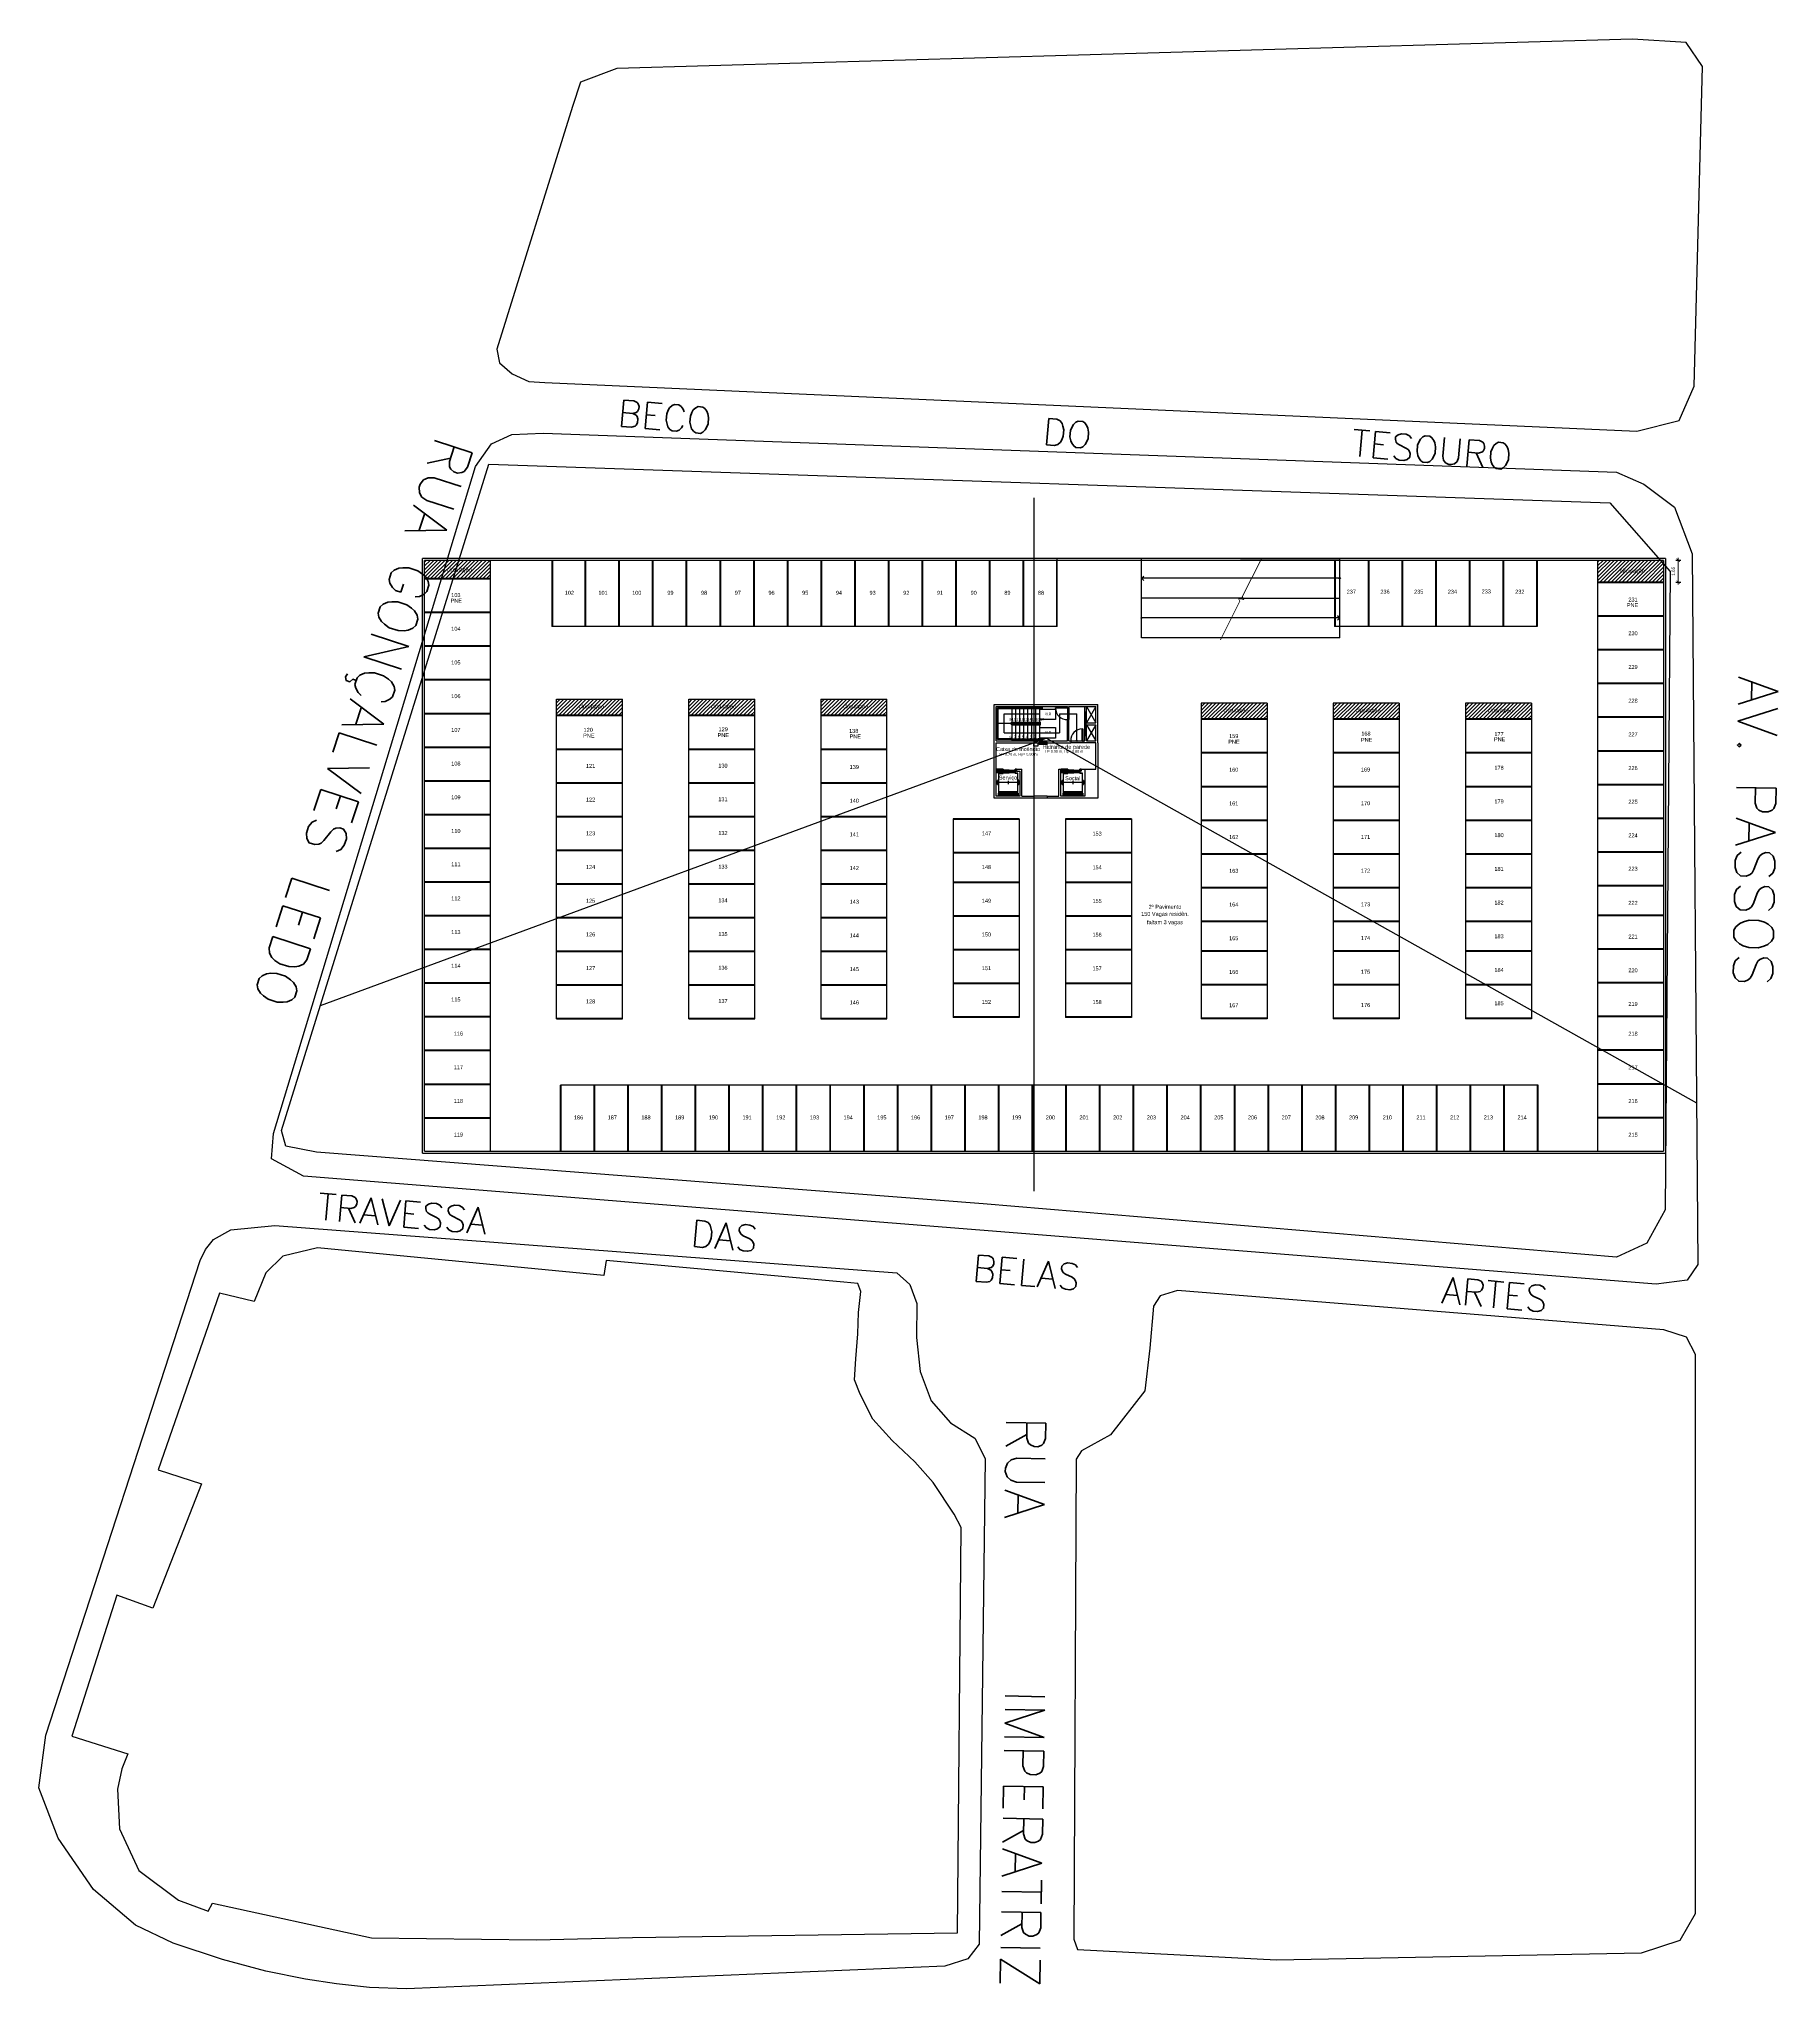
# Model space of a CAD drawing. Header units: millimetres. Extents: x -210 to 1173, y -437 to 320.
# Drawn here: x 165.3 to 296.9, y -342.1 to -194.6 of the extents above; entities that cross this region are included whole.
import ezdxf
from ezdxf.enums import TextEntityAlignment as Align

# ---------------------------------------------------------------- set-up
doc = ezdxf.new("R2010")
doc.units = ezdxf.units.MM
doc.header["$LTSCALE"] = 0.3
for name, pattern in [('DASHDOTX2', [50.8, 25.4, -12.7, 0, -12.7]), ('DASHED2', [9.525, 6.35, -3.175]), ('LTYPE_4', [112.5, 56.25, -56.25]), ('LTYPE_6', [168.75, 112.5, -28.125, 0, -28.125])]:
    doc.linetypes.add(name, pattern=pattern)
for name, color, linetype in [('330', 254, 'Continuous'), ('500', 254, 'Continuous'), ('551', 255, 'Continuous'), ('CORTE', 6, 'Continuous'), ('COTAS', 1, 'Continuous'), ('ESQUADRIAS', 3, 'Continuous'), ('LAYER_0', 6, 'Continuous'), ('LINHA DE CORTE', 6, 'DASHDOTX2'), ('PISO', 1, 'Continuous'), ('PROJEÇÃO', 1, 'DASHED2'), ('TEXTOS', 2, 'Continuous'), ('VISTA', 2, 'Continuous')]:
    doc.layers.add(name, color=color, linetype=linetype)
doc.styles.add('2MM 1_100', font='ARIAL.TTF', dxfattribs={"height": 0.2})
doc.styles.add('3MM 1_100', font='ARIAL.TTF', dxfattribs={"height": 0.3})
doc.styles.add('COTAS', font='ARIAL.TTF')
doc.styles.add('ROMANS', font='romans.shx')
doc.dimstyles.new('1_125', dxfattribs={"dimscale": 0.125, "dimtxt": 2, "dimasz": 2, "dimexe": 1.5, "dimexo": 6, "dimgap": 2, "dimtad": 1, "dimzin": 4, "dimdsep": 46, "dimtxsty": 'COTAS', "dimblk": 'ARCHTICK', "dimcen": 2.5, "dimdle": 1.5, "dimclrt": 2, "dimadec": 0, "dimazin": 0, "dimtfac": 1, "dimtix": 1, "dimtmove": 2, "dimatfit": 3, "dimldrblk": 'DOT', "dimfxl": 1.5, "dimfxlon": 1, "dimlwd": 5, "dimarcsym": 0})

# ---------------------------------------------------------------- blocks, each defined once
blk = doc.blocks.new('_ArchTick')
at = {"color": 0, "linetype": 'ByBlock', "const_width": 0.15}
blk.add_lwpolyline([(-0.5, -0.5), (0.5, 0.5)], dxfattribs=at)
blk = doc.blocks.new('*D15')
at = {"layer": 'COTAS', "color": 0, "lineweight": -2}
for p, q in [((289.13, -234.01), (289.51, -234.01)), ((289.13, -235.66), (289.51, -235.66))]:
    blk.add_line(p, q, dxfattribs=at)
at = {"layer": 'COTAS', "color": 0, "lineweight": 5}
blk.add_line((289.32, -235.85), (289.32, -233.83), dxfattribs=at)
at = {"layer": 'Defpoints', "color": 0}
for p in [(283.21, -234.01), (289.32, -234.01), (283.21, -235.66)]:
    blk.add_point(p, dxfattribs=at)
at = {"layer": 'COTAS', "color": 0, "lineweight": 5, "xscale": 0.25, "yscale": 0.25, "zscale": 0.25}
for p, rotation in [((289.32, -234.01), 90), ((289.32, -235.66), 270)]:
    blk.add_blockref('_ArchTick', p, dxfattribs=dict(at, rotation=rotation))
at = {"layer": 'COTAS', "color": 2, "insert": (288.94, -234.84), "char_height": 0.25, "attachment_point": 5, "rotation": 90, "style": 'COTAS'}
blk.add_mtext('1.65', dxfattribs=at)
blk = doc.blocks.new('_Dot')
at = {"color": 0, "linetype": 'ByBlock', "lineweight": -2}
blk.add_line((-0.5, 0), (-1, 0), dxfattribs=at)
at = {"color": 0, "linetype": 'ByBlock', "const_width": 0.5}
blk.add_lwpolyline([(-0.25, 0, 1), (0.25, 0, 1)], format="xyb", close=True, dxfattribs=at)

msp = doc.modelspace()

# ---------------------------------------------------------------- hatches: boundary and pattern name
at = {"layer": 'PISO'}
h = msp.add_hatch(dxfattribs=at)
h.set_pattern_fill('_USER', color=256, scale=0.2, angle=45, style=0, pattern_type=0)
h.set_pattern_definition([(45, (-969.46374, -332.86508), (-0.141421356, 0.141421356), [])])
h.paths.add_polyline_path([(199.434, -234.015), (196.934, -234.015), (194.434, -234.015), (194.434, -235.366), (199.434, -235.366)])
h = msp.add_hatch(dxfattribs=at)
h.set_pattern_fill('_USER', color=256, scale=0.2, angle=45, style=0, pattern_type=0)
h.set_pattern_definition([(45, (-880.68945, -333.1413), (-0.141421356, 0.141421356), [])])
h.paths.add_polyline_path([(288.208, -234.015), (285.708, -234.015), (283.208, -234.015), (283.208, -235.642), (288.208, -235.642)])
h = msp.add_hatch(dxfattribs=at)
h.set_pattern_fill('_USER', color=256, scale=0.2, angle=45, style=0, pattern_type=0)
h.set_pattern_definition([(45, (-959.46396, -343.21423), (-0.141421356, 0.141421356), [])])
h.paths.add_polyline_path([(209.433, -244.515), (204.433, -244.515), (204.433, -245.715), (209.433, -245.715)])
h = msp.add_hatch(dxfattribs=at)
h.set_pattern_fill('_USER', color=256, scale=0.2, angle=45, style=0, pattern_type=0)
h.set_pattern_definition([(45, (-949.46397, -343.21423), (-0.141421356, 0.141421356), [])])
h.paths.add_polyline_path([(219.433, -244.515), (214.433, -244.515), (214.433, -245.715), (219.433, -245.715)])
h = msp.add_hatch(dxfattribs=at)
h.set_pattern_fill('_USER', color=256, scale=0.2, angle=45, style=0, pattern_type=0)
h.set_pattern_definition([(45, (-939.46365, -343.21423), (-0.141421356, 0.141421356), [])])
h.paths.add_polyline_path([(229.434, -244.515), (224.434, -244.515), (224.434, -245.715), (229.434, -245.715)])
h = msp.add_hatch(dxfattribs=at)
h.set_pattern_fill('_USER', color=256, scale=0.2, angle=45, style=0, pattern_type=0)
h.set_pattern_definition([(45, (-910.68945, -343.51423), (-0.141421356, 0.141421356), [])])
h.paths.add_polyline_path([(258.208, -244.815), (253.208, -244.815), (253.208, -246.015), (258.208, -246.015)])
h = msp.add_hatch(dxfattribs=at)
h.set_pattern_fill('_USER', color=256, scale=0.2, angle=45, style=0, pattern_type=0)
h.set_pattern_definition([(45, (-900.68945, -343.51423), (-0.141421356, 0.141421356), [])])
h.paths.add_polyline_path([(268.208, -244.815), (263.208, -244.815), (263.208, -246.015), (268.208, -246.015)])
h = msp.add_hatch(dxfattribs=at)
h.set_pattern_fill('_USER', color=256, scale=0.2, angle=45, style=0, pattern_type=0)
h.set_pattern_definition([(45, (-890.68945, -343.51423), (-0.141421356, 0.141421356), [])])
h.paths.add_polyline_path([(278.208, -246.015), (278.208, -244.815), (273.208, -244.815), (273.208, -246.015)])

# ---------------------------------------------------------------- linework, layer by layer
for p, q in [((240.587, -281.744), (240.587, -229.288)), ((186.568, -267.701), (241.479, -247.468)), ((290.711, -275.08), (241.487, -247.468))]:
    msp.add_line(p, q)
at = {"layer": '330'}
for points in [[(199.31, -226.74, 0), (284.131, -229.657, 0), (288.699, -234.854, 0), (288.325, -283.163, 0), (286.937, -285.682, 0), (284.645, -286.74, 0), (236.728, -282.702, 0), (186.267, -278.789, 0), (183.938, -278.353, 0), (183.625, -277.161, 0)], [(234.784, -337.874, 0), (235.047, -307.203, 0), (234.523, -306.197, 0), (232.924, -303.782, 0), (231.538, -302.231, 0), (229.842, -300.624, 0), (228.365, -299.006, 0), (227.419, -297.12, 0), (226.968, -296.036, 0), (227.092, -294.434, 0), (227.229, -292.547, 0), (227.293, -290.932, 0), (227.463, -289.348, 0), (227.238, -288.736, 0), (226.182, -288.64, 0), (208.178, -287.006, 0), (208.016, -288.122, 0), (186.329, -286.034, 0), (183.714, -286.678, 0), (182.425, -287.939, 0), (181.541, -290.096, 0), (178.924, -289.463, 0), (174.275, -302.825, 0), (177.563, -303.887, 0), (173.88, -313.292, 0), (171.161, -312.31, 0), (167.752, -322.977, 0), (171.99, -324.329, 0), (171.542, -325.464, 0), (171.209, -326.997, 0), (171.36, -330.002, 0), (172.819, -333.145, 0), (175.822, -335.393, 0), (178.078, -336.24, 0), (178.397, -335.634, 0), (190.43, -338.25, 0), (202.908, -338.402, 0), (210.169, -338.217, 0)]]:
    msp.add_polyline3d(points, close=True, dxfattribs=at)
at = {"layer": '500'}
for points in [[(203.431, -224.383, 0), (284.645, -227.347, 0), (286.712, -228.239, 0), (289.032, -229.978, 0), (290.381, -233.519, 0), (290.808, -287.29, 0), (289.981, -288.493, 0), (287.647, -288.795, 0), (185.279, -280.605, 0), (182.87, -279.292, 0), (183.014, -277.387, 0), (198.292, -226.906, 0), (199.501, -225.185, 0), (201.055, -224.487, 0)], [(177.463, -286.994, 0), (177.868, -286.164, 0), (178.463, -285.397, 0), (179.791, -284.675, 0), (183.107, -284.355, 0), (230.184, -287.93, 0), (231.154, -288.807, 0), (231.689, -290.256, 0), (231.676, -292.823, 0), (231.948, -295.402, 0), (232.787, -297.622, 0), (234.237, -299.283, 0), (236.093, -300.447, 0), (236.865, -301.977, 0), (236.411, -338.715, 0), (235.562, -339.835, 0), (233.809, -340.381, 0), (193.077, -342.119, 0), (190.275, -341.995, 0), (187.777, -341.719, 0), (185.425, -341.371, 0), (182.42, -340.772, 0), (179.159, -339.892, 0), (175.408, -338.641, 0), (172.573, -337.293, 0), (169.395, -334.581, 0), (166.719, -330.702, 0), (165.265, -326.906, 0), (165.787, -322.907, 0)], [(251.421, -289.266, 0), (250.108, -289.672, 0), (249.616, -290.447, 0), (249.317, -293.621, 0), (248.938, -296.861, 0), (246.348, -300.194, 0), (244.15, -301.394, 0), (243.761, -302.016, 0), (243.588, -338.358, 0), (243.863, -339.118, 0), (258.924, -339.909, 0), (286.536, -339.381, 0), (289.45, -338.434, 0), (290.61, -336.395, 0), (290.623, -294.119, 0), (289.93, -292.802, 0), (288.214, -292.249, 0)]]:
    msp.add_polyline3d(points, close=True, dxfattribs=at)
at = {"layer": '551', "color": 250}
msp.add_polyline3d([(203.542, -220.558, 0), (286.186, -224.233, 0), (289.388, -223.429, 0), (290.52, -220.822, 0), (291.158, -196.638, 0), (289.923, -194.834, 0), (285.849, -194.563, 0), (208.988, -196.799, 0), (206.24, -197.841, 0), (205.635, -199.666, 0), (199.919, -218.028, 0), (200.109, -219.065, 0), (201.075, -219.898, 0), (202.334, -220.468, 0)], close=True, dxfattribs=at)
at = {"layer": 'CORTE'}
for p, q in [((288.358, -233.865), (194.284, -233.865)), ((194.284, -278.865), (194.284, -233.865)), ((288.208, -234.015), (194.434, -234.015)), ((194.434, -278.715), (194.434, -234.015)), ((256.199, -233.865), (263.699, -233.865)), ((263.699, -239.865), (263.699, -233.865)), ((288.208, -234.015), (288.208, -278.715)), ((288.358, -233.865), (288.358, -278.865)), ((256.377, -236.865), (263.699, -236.865)), ((263.699, -239.865), (254.763, -239.865)), ((237.548, -244.918), (245.398, -244.919)), ((237.548, -247.818), (237.548, -244.918)), ((237.848, -244.918), (237.848, -244.918)), ((245.398, -247.818), (245.398, -244.919)), ((237.698, -245.068), (243.098, -245.068)), ((237.698, -247.668), (237.698, -245.068)), ((243.098, -245.168), (243.098, -245.068)), ((243.098, -247.668), (243.098, -246.068)), ((243.198, -245.068), (244.398, -245.068)), ((243.198, -245.168), (243.198, -245.068)), ((243.198, -247.668), (243.198, -246.068)), ((244.398, -245.068), (245.248, -245.069)), ((244.398, -247.668), (244.398, -245.068)), ((244.548, -246.318), (244.548, -245.068)), ((244.548, -245.068), (245.248, -246.319)), ((245.248, -245.069), (244.548, -246.318)), ((244.548, -246.318), (245.248, -246.319)), ((245.248, -246.319), (245.248, -245.069)), ((237.553, -247.818), (237.548, -247.818)), ((237.553, -252.018), (237.553, -247.818)), ((237.698, -247.668), (243.098, -247.668)), ((237.703, -247.818), (243.348, -247.818)), ((237.703, -249.818), (237.703, -247.818)), ((240.947, -247.938), (240.947, -247.768)), ((241.547, -247.768), (240.947, -247.768)), ((241.547, -247.938), (241.547, -247.768)), ((243.198, -247.668), (243.348, -247.668)), ((244.248, -247.668), (244.398, -247.668)), ((245.248, -247.819), (244.248, -247.818)), ((244.548, -246.468), (245.248, -246.469)), ((244.548, -247.668), (244.548, -246.468)), ((244.548, -246.468), (245.248, -247.669)), ((245.248, -246.469), (244.548, -247.668)), ((244.548, -247.668), (245.248, -247.669)), ((245.248, -247.669), (245.248, -246.469)), ((245.248, -249.819), (245.248, -247.819)), ((245.398, -247.819), (245.397, -252.019)), ((245.398, -247.819), (245.398, -247.818)), ((241.547, -247.938), (240.947, -247.938)), ((237.703, -251.868), (237.703, -249.818)), ((237.728, -249.818), (237.703, -249.818)), ((237.703, -249.968), (237.728, -249.968)), ((237.703, -251.868), (237.703, -249.968)), ((239.248, -249.818), (239.653, -249.818)), ((239.248, -249.968), (239.503, -249.968)), ((239.503, -249.968), (239.503, -251.868)), ((239.653, -251.868), (239.653, -249.818)), ((242.448, -249.819), (242.623, -249.819)), ((242.448, -251.869), (242.448, -249.819)), ((242.598, -251.869), (242.598, -249.819)), ((242.598, -251.869), (242.598, -249.969)), ((244.143, -249.819), (245.248, -249.819)), ((244.198, -250.139), (244.197, -250.139)), ((244.398, -249.819), (244.398, -251.869)), ((244.548, -249.819), (244.548, -249.819)), ((240.55, -252.018), (237.553, -252.018)), ((239.503, -251.868), (237.703, -251.868)), ((239.653, -251.868), (240.55, -251.868)), ((240.55, -251.868), (240.55, -252.018)), ((241.55, -251.868), (242.448, -251.869)), ((241.55, -251.868), (241.55, -252.018)), ((242.448, -252.019), (241.55, -252.018)), ((245.397, -252.019), (242.448, -252.019)), ((244.398, -251.869), (242.598, -251.869)), ((194.284, -278.865), (288.358, -278.865)), ((194.434, -278.715), (288.208, -278.715))]:
    msp.add_line(p, q, dxfattribs=at)
msp.add_lwpolyline([(240.847, -247.818), (240.847, -248.068), (240.547, -248.068), (240.547, -247.818)], close=True, dxfattribs=at)
at = {"layer": 'COTAS', "lineweight": 5}
for p, q in [((256.323, -236.769), (257.795, -233.847)), ((254.679, -240.032), (256.151, -237.111)), ((256.151, -237.111), (256.037, -236.911)), ((256.037, -236.911), (256.437, -236.969)), ((256.437, -236.969), (256.323, -236.769))]:
    msp.add_line(p, q, dxfattribs=at)
at = {"layer": 'COTAS'}
for p, q in [((248.699, -235.365), (248.863, -235.202)), ((263.699, -235.365), (248.699, -235.365)), ((248.699, -235.365), (248.863, -235.528)), ((263.699, -238.365), (248.699, -238.365)), ((263.699, -238.365), (263.535, -238.202)), ((263.699, -238.365), (263.535, -238.528)), ((238.298, -247.068), (238.298, -245.618)), ((238.298, -245.618), (240.998, -245.618)), ((240.998, -245.618), (240.948, -245.568)), ((240.998, -245.618), (240.948, -245.668)), ((242.498, -245.618), (243.798, -245.618)), ((242.498, -245.618), (242.498, -247.068)), ((243.798, -247.668), (243.798, -245.618)), ((238.298, -247.068), (242.498, -247.068))]:
    msp.add_line(p, q, dxfattribs=at)
for centre in [(263.699, -235.365), (248.699, -238.365), (243.798, -247.668)]:
    msp.add_circle(centre, 0.05, dxfattribs=at)
at = {"layer": 'ESQUADRIAS'}
for points in [[(243.098, -245.168), (243.098, -245.208), (242.198, -245.208), (242.198, -245.168)], [(244.248, -247.668), (244.208, -247.668), (244.208, -246.768), (244.248, -246.768)]]:
    msp.add_lwpolyline(points, close=True, dxfattribs=at)
at = {"layer": 'LAYER_0', "color": 15, "linetype": 'LTYPE_6'}
for p, q in [((239.538, -250.818), (237.663, -250.818)), ((238.603, -250.69), (238.603, -250.943)), ((244.432, -250.819), (242.557, -250.819)), ((243.498, -250.691), (243.498, -250.943)), ((239.396, -251.708), (237.814, -251.708)), ((238.603, -251.819), (238.603, -251.589)), ((244.29, -251.709), (242.709, -251.709)), ((243.498, -251.819), (243.498, -251.59))]:
    msp.add_line(p, q, dxfattribs=at)
at = {"layer": 'LAYER_0', "color": 11}
for p, q in [((237.753, -250.733), (237.703, -250.733)), ((238.228, -249.818), (237.728, -249.818)), ((237.728, -249.818), (237.728, -249.878)), ((237.728, -249.968), (237.728, -249.878)), ((237.728, -249.878), (239.128, -249.878)), ((239.158, -249.968), (237.728, -249.968)), ((237.73, -249.876), (237.73, -249.82)), ((237.73, -249.82), (238.226, -249.82)), ((237.743, -249.876), (237.73, -249.876)), ((237.743, -249.878), (237.743, -249.876)), ((237.753, -250.088), (237.753, -249.998)), ((239.158, -249.998), (237.753, -249.998)), ((239.128, -250.088), (237.753, -250.088)), ((237.753, -250.773), (237.753, -250.733)), ((237.753, -250.773), (237.753, -250.818)), ((237.753, -250.773), (237.757, -250.773)), ((237.753, -250.818), (237.753, -250.863)), ((237.761, -250.777), (237.757, -250.773)), ((237.763, -250.81), (237.761, -250.777)), ((237.763, -250.826), (237.761, -250.86)), ((237.766, -250.814), (237.763, -250.81)), ((237.763, -250.826), (237.766, -250.823)), ((237.782, -250.814), (237.766, -250.814)), ((237.782, -250.823), (237.766, -250.823)), ((237.782, -250.814), (237.786, -250.81)), ((237.782, -250.823), (237.786, -250.826)), ((237.828, -250.81), (237.786, -250.81)), ((237.828, -250.826), (237.786, -250.826)), ((237.842, -250.662), (237.788, -250.662)), ((237.788, -250.662), (237.788, -250.743)), ((237.848, -250.668), (237.788, -250.668)), ((237.788, -250.743), (237.848, -250.743)), ((237.828, -250.818), (237.828, -250.81)), ((237.828, -250.818), (237.828, -250.826)), ((237.848, -250.608), (237.842, -250.608)), ((237.842, -250.608), (237.842, -250.662)), ((237.848, -250.608), (237.848, -250.668)), ((237.848, -250.668), (237.873, -250.668)), ((237.848, -250.743), (237.873, -250.743)), ((238.226, -250.118), (237.873, -250.118)), ((237.873, -250.118), (237.873, -251.568)), ((237.903, -251.538), (237.903, -250.138)), ((237.903, -250.138), (238.228, -250.138)), ((238.678, -249.883), (238.208, -249.883)), ((238.208, -249.883), (238.208, -249.923)), ((238.208, -249.923), (238.223, -249.923)), ((238.208, -250.083), (238.208, -250.043)), ((238.208, -250.043), (238.223, -250.043)), ((238.678, -250.083), (238.208, -250.083)), ((238.21, -249.921), (238.21, -249.885)), ((238.21, -249.885), (238.676, -249.885)), ((238.223, -249.921), (238.21, -249.921)), ((238.223, -250.045), (238.21, -250.045)), ((238.21, -250.045), (238.21, -250.081)), ((238.21, -250.081), (238.676, -250.081)), ((238.226, -249.876), (238.213, -249.876)), ((238.213, -249.876), (238.213, -249.878)), ((238.213, -250.088), (238.213, -250.09)), ((238.213, -250.09), (238.226, -250.09)), ((238.223, -249.923), (238.223, -249.921)), ((238.223, -250.043), (238.223, -250.045)), ((238.226, -249.82), (238.226, -249.876)), ((238.226, -250.09), (238.226, -250.118)), ((238.228, -249.878), (238.228, -249.818)), ((238.228, -250.088), (238.228, -250.138)), ((239.14, -249.928), (238.658, -249.928)), ((238.658, -249.928), (238.658, -249.968)), ((238.658, -250.038), (238.658, -249.998)), ((239.14, -250.038), (238.658, -250.038)), ((238.66, -249.966), (238.66, -249.93)), ((238.66, -249.93), (239.138, -249.93)), ((238.673, -249.966), (238.66, -249.966)), ((238.673, -250), (238.66, -250)), ((238.66, -250), (238.66, -250.036)), ((238.66, -250.036), (239.138, -250.036)), ((238.663, -249.923), (238.663, -249.921)), ((238.663, -249.921), (238.676, -249.921)), ((238.678, -249.923), (238.663, -249.923)), ((238.678, -250.043), (238.663, -250.043)), ((238.663, -250.043), (238.663, -250.045)), ((238.663, -250.045), (238.676, -250.045)), ((238.673, -249.968), (238.673, -249.966)), ((238.673, -249.998), (238.673, -250)), ((238.676, -249.921), (238.676, -249.885)), ((238.676, -250.045), (238.676, -250.081)), ((238.678, -249.883), (238.678, -249.923)), ((238.678, -250.083), (238.678, -250.043)), ((239.138, -249.966), (239.125, -249.966)), ((239.125, -249.966), (239.125, -249.968)), ((239.125, -250), (239.125, -249.998)), ((239.138, -250), (239.125, -250)), ((239.128, -249.818), (239.128, -249.923)), ((239.128, -249.818), (239.248, -249.818)), ((239.128, -249.923), (239.143, -249.923)), ((239.128, -250.043), (239.143, -250.043)), ((239.128, -250.043), (239.128, -250.088)), ((239.128, -250.088), (239.128, -250.138)), ((239.303, -250.138), (239.128, -250.138)), ((239.13, -249.921), (239.13, -249.82)), ((239.246, -249.82), (239.13, -249.82)), ((239.145, -249.921), (239.13, -249.921)), ((239.145, -250.045), (239.13, -250.045)), ((239.13, -250.045), (239.13, -250.088)), ((239.13, -250.118), (239.13, -250.088)), ((239.333, -250.118), (239.13, -250.118)), ((239.138, -249.93), (239.138, -249.966)), ((239.138, -250.036), (239.138, -250)), ((239.14, -249.968), (239.14, -249.928)), ((239.14, -249.998), (239.14, -250.038)), ((239.143, -249.923), (239.143, -249.968)), ((239.143, -250.043), (239.143, -249.998)), ((239.145, -249.966), (239.145, -249.921)), ((239.158, -249.966), (239.145, -249.966)), ((239.158, -250), (239.145, -250)), ((239.145, -250), (239.145, -250.045)), ((239.158, -249.968), (239.158, -249.966)), ((239.248, -249.968), (239.158, -249.968)), ((239.158, -249.998), (239.158, -250)), ((239.233, -249.878), (239.233, -249.876)), ((239.233, -249.876), (239.246, -249.876)), ((239.248, -249.878), (239.233, -249.878)), ((239.246, -249.876), (239.246, -249.82)), ((239.248, -249.818), (239.248, -249.878)), ((239.248, -249.878), (239.248, -249.968)), ((239.303, -250.138), (239.303, -251.538)), ((239.333, -251.568), (239.333, -250.118)), ((239.358, -250.668), (239.333, -250.668)), ((239.358, -250.743), (239.333, -250.743)), ((239.358, -250.608), (239.358, -250.668)), ((239.358, -250.608), (239.364, -250.608)), ((239.358, -250.668), (239.418, -250.668)), ((239.418, -250.743), (239.358, -250.743)), ((239.364, -250.608), (239.364, -250.662)), ((239.364, -250.662), (239.418, -250.662)), ((239.378, -250.818), (239.378, -250.81)), ((239.378, -250.81), (239.42, -250.81)), ((239.378, -250.818), (239.378, -250.826)), ((239.378, -250.826), (239.42, -250.826)), ((239.418, -250.662), (239.418, -250.743)), ((239.423, -250.814), (239.42, -250.81)), ((239.423, -250.823), (239.42, -250.826)), ((239.423, -250.814), (239.439, -250.814)), ((239.423, -250.823), (239.439, -250.823)), ((239.443, -250.81), (239.439, -250.814)), ((239.439, -250.823), (239.443, -250.826)), ((239.443, -250.81), (239.445, -250.777)), ((239.443, -250.826), (239.445, -250.86)), ((239.445, -250.777), (239.448, -250.773)), ((239.453, -250.773), (239.448, -250.773)), ((239.453, -250.773), (239.453, -250.733)), ((239.453, -250.733), (239.503, -250.733)), ((239.453, -250.818), (239.453, -250.773)), ((239.453, -250.863), (239.453, -250.818)), ((242.648, -250.734), (242.598, -250.734)), ((243.123, -249.819), (242.623, -249.819)), ((242.623, -249.819), (242.623, -249.879)), ((242.623, -249.969), (242.623, -249.879)), ((242.623, -249.879), (244.023, -249.879)), ((244.053, -249.969), (242.623, -249.969)), ((242.625, -249.877), (242.625, -249.821)), ((242.625, -249.821), (243.121, -249.821)), ((242.638, -249.877), (242.625, -249.877)), ((242.638, -249.879), (242.638, -249.877)), ((242.648, -250.089), (242.648, -249.999)), ((244.053, -249.999), (242.648, -249.999)), ((244.023, -250.089), (242.648, -250.089)), ((242.648, -250.774), (242.648, -250.734)), ((242.648, -250.774), (242.648, -250.819)), ((242.648, -250.774), (242.652, -250.774)), ((242.648, -250.819), (242.648, -250.864)), ((242.656, -250.777), (242.652, -250.774)), ((242.657, -250.811), (242.656, -250.777)), ((242.657, -250.827), (242.656, -250.86)), ((242.661, -250.814), (242.657, -250.811)), ((242.657, -250.827), (242.661, -250.823)), ((242.677, -250.814), (242.661, -250.814)), ((242.677, -250.823), (242.661, -250.823)), ((242.677, -250.814), (242.681, -250.811)), ((242.677, -250.823), (242.681, -250.827)), ((242.723, -250.811), (242.681, -250.811)), ((242.723, -250.827), (242.681, -250.827)), ((242.737, -250.663), (242.683, -250.663)), ((242.683, -250.663), (242.683, -250.744)), ((242.743, -250.669), (242.683, -250.669)), ((242.683, -250.744), (242.743, -250.744)), ((242.723, -250.819), (242.723, -250.811)), ((242.723, -250.819), (242.723, -250.827)), ((242.743, -250.609), (242.737, -250.609)), ((242.737, -250.609), (242.737, -250.663)), ((242.743, -250.609), (242.743, -250.669)), ((242.743, -250.669), (242.768, -250.669)), ((242.743, -250.744), (242.768, -250.744)), ((243.121, -250.119), (242.768, -250.119)), ((242.768, -250.119), (242.768, -251.569)), ((242.798, -251.539), (242.798, -250.139)), ((242.798, -250.139), (243.123, -250.139)), ((243.573, -249.884), (243.103, -249.884)), ((243.103, -249.884), (243.103, -249.924)), ((243.103, -249.924), (243.118, -249.924)), ((243.103, -250.084), (243.103, -250.044)), ((243.103, -250.044), (243.118, -250.044)), ((243.573, -250.084), (243.103, -250.084)), ((243.105, -249.922), (243.105, -249.886)), ((243.105, -249.886), (243.571, -249.886)), ((243.118, -249.922), (243.105, -249.922)), ((243.118, -250.046), (243.105, -250.046)), ((243.105, -250.046), (243.105, -250.082)), ((243.105, -250.082), (243.571, -250.082)), ((243.121, -249.877), (243.108, -249.877)), ((243.108, -249.877), (243.108, -249.879)), ((243.108, -250.089), (243.108, -250.091)), ((243.108, -250.091), (243.121, -250.091)), ((243.118, -249.924), (243.118, -249.922)), ((243.118, -250.044), (243.118, -250.046)), ((243.121, -249.821), (243.121, -249.877)), ((243.121, -250.091), (243.121, -250.119)), ((243.123, -249.879), (243.123, -249.819)), ((243.123, -250.089), (243.123, -250.139)), ((244.035, -249.929), (243.553, -249.929)), ((243.553, -249.929), (243.553, -249.969)), ((243.553, -250.039), (243.553, -249.999)), ((244.035, -250.039), (243.553, -250.039)), ((243.555, -249.967), (243.555, -249.931)), ((243.555, -249.931), (244.033, -249.931)), ((243.568, -249.967), (243.555, -249.967)), ((243.568, -250.001), (243.555, -250.001)), ((243.555, -250.001), (243.555, -250.037)), ((243.555, -250.037), (244.033, -250.037)), ((243.558, -249.924), (243.558, -249.922)), ((243.558, -249.922), (243.571, -249.922)), ((243.573, -249.924), (243.558, -249.924)), ((243.573, -250.044), (243.558, -250.044)), ((243.558, -250.044), (243.558, -250.046)), ((243.558, -250.046), (243.571, -250.046)), ((243.568, -249.969), (243.568, -249.967)), ((243.568, -249.999), (243.568, -250.001)), ((243.571, -249.922), (243.571, -249.886)), ((243.571, -250.046), (243.571, -250.082)), ((243.573, -249.884), (243.573, -249.924)), ((243.573, -250.084), (243.573, -250.044)), ((244.033, -249.967), (244.02, -249.967)), ((244.02, -249.967), (244.02, -249.969)), ((244.02, -250.001), (244.02, -249.999)), ((244.033, -250.001), (244.02, -250.001)), ((244.023, -249.819), (244.023, -249.924)), ((244.023, -249.819), (244.143, -249.819)), ((244.023, -249.924), (244.038, -249.924)), ((244.023, -250.044), (244.038, -250.044)), ((244.023, -250.044), (244.023, -250.089)), ((244.023, -250.089), (244.023, -250.139)), ((244.198, -250.139), (244.023, -250.139)), ((244.025, -249.922), (244.025, -249.821)), ((244.141, -249.821), (244.025, -249.821)), ((244.04, -249.922), (244.025, -249.922)), ((244.04, -250.046), (244.025, -250.046)), ((244.025, -250.046), (244.025, -250.089)), ((244.025, -250.119), (244.025, -250.089)), ((244.228, -250.119), (244.025, -250.119)), ((244.033, -249.931), (244.033, -249.967)), ((244.033, -250.037), (244.033, -250.001)), ((244.035, -249.969), (244.035, -249.929)), ((244.035, -249.999), (244.035, -250.039)), ((244.038, -249.924), (244.038, -249.969)), ((244.038, -250.044), (244.038, -249.999)), ((244.04, -249.967), (244.04, -249.922)), ((244.053, -249.967), (244.04, -249.967)), ((244.053, -250.001), (244.04, -250.001)), ((244.04, -250.001), (244.04, -250.046)), ((244.053, -249.969), (244.053, -249.967)), ((244.143, -249.969), (244.053, -249.969)), ((244.053, -249.999), (244.053, -250.001)), ((244.128, -249.879), (244.128, -249.877)), ((244.128, -249.877), (244.141, -249.877)), ((244.143, -249.879), (244.128, -249.879)), ((244.141, -249.877), (244.141, -249.821)), ((244.143, -249.819), (244.143, -249.879)), ((244.143, -249.879), (244.143, -249.969)), ((244.198, -250.139), (244.198, -251.539)), ((244.228, -251.569), (244.228, -250.119)), ((244.253, -250.669), (244.228, -250.669)), ((244.253, -250.744), (244.228, -250.744)), ((244.253, -250.609), (244.253, -250.669)), ((244.253, -250.609), (244.259, -250.609)), ((244.253, -250.669), (244.313, -250.669)), ((244.313, -250.744), (244.253, -250.744)), ((244.259, -250.609), (244.259, -250.663)), ((244.259, -250.663), (244.313, -250.663)), ((244.273, -250.819), (244.273, -250.811)), ((244.273, -250.811), (244.315, -250.811)), ((244.273, -250.819), (244.273, -250.827)), ((244.273, -250.827), (244.315, -250.827)), ((244.313, -250.663), (244.313, -250.744)), ((244.318, -250.814), (244.315, -250.811)), ((244.318, -250.823), (244.315, -250.827)), ((244.318, -250.814), (244.334, -250.814)), ((244.318, -250.823), (244.334, -250.823)), ((244.338, -250.811), (244.334, -250.814)), ((244.334, -250.823), (244.338, -250.827)), ((244.338, -250.811), (244.339, -250.777)), ((244.338, -250.827), (244.339, -250.86)), ((244.339, -250.777), (244.343, -250.774)), ((244.348, -250.774), (244.343, -250.774)), ((244.348, -250.774), (244.348, -250.734)), ((244.348, -250.734), (244.398, -250.734)), ((244.348, -250.819), (244.348, -250.774)), ((244.348, -250.864), (244.348, -250.819)), ((237.753, -250.903), (237.703, -250.903)), ((237.753, -250.863), (237.753, -250.903)), ((237.753, -250.863), (237.757, -250.863)), ((237.761, -250.86), (237.757, -250.863)), ((237.788, -250.974), (237.788, -250.893)), ((237.788, -250.893), (237.848, -250.893)), ((237.848, -250.968), (237.788, -250.968)), ((237.842, -250.974), (237.788, -250.974)), ((237.842, -251.028), (237.842, -250.974)), ((237.848, -251.028), (237.842, -251.028)), ((237.848, -250.893), (237.873, -250.893)), ((237.848, -250.968), (237.873, -250.968)), ((237.848, -251.028), (237.848, -250.968)), ((237.899, -251.636), (237.849, -251.636)), ((237.849, -251.636), (237.849, -251.868)), ((237.873, -251.568), (239.333, -251.568)), ((237.899, -251.676), (237.899, -251.636)), ((239.303, -251.538), (237.903, -251.538)), ((237.973, -251.798), (237.973, -251.618)), ((237.973, -251.618), (239.233, -251.618)), ((239.233, -251.798), (237.973, -251.798)), ((239.233, -251.618), (239.233, -251.798)), ((239.307, -251.676), (239.307, -251.636)), ((239.307, -251.636), (239.357, -251.636)), ((239.307, -251.741), (239.307, -251.868)), ((239.358, -250.893), (239.333, -250.893)), ((239.358, -250.968), (239.333, -250.968)), ((239.357, -251.636), (239.357, -251.868)), ((239.418, -250.893), (239.358, -250.893)), ((239.358, -251.028), (239.358, -250.968)), ((239.358, -250.968), (239.418, -250.968)), ((239.358, -251.028), (239.364, -251.028)), ((239.364, -251.028), (239.364, -250.974)), ((239.364, -250.974), (239.418, -250.974)), ((239.418, -250.974), (239.418, -250.893)), ((239.445, -250.86), (239.448, -250.863)), ((239.453, -250.863), (239.448, -250.863)), ((239.453, -250.863), (239.453, -250.903)), ((239.453, -250.903), (239.503, -250.903)), ((242.648, -250.904), (242.598, -250.904)), ((242.648, -250.864), (242.648, -250.904)), ((242.648, -250.864), (242.652, -250.864)), ((242.656, -250.86), (242.652, -250.864)), ((242.683, -250.975), (242.683, -250.894)), ((242.683, -250.894), (242.743, -250.894)), ((242.743, -250.969), (242.683, -250.969)), ((242.737, -250.975), (242.683, -250.975)), ((242.737, -251.029), (242.737, -250.975)), ((242.743, -251.029), (242.737, -251.029)), ((242.743, -250.894), (242.768, -250.894)), ((242.743, -250.969), (242.768, -250.969)), ((242.743, -251.029), (242.743, -250.969)), ((242.794, -251.636), (242.744, -251.636)), ((242.744, -251.636), (242.744, -251.869)), ((242.768, -251.569), (244.228, -251.569)), ((242.794, -251.676), (242.794, -251.636)), ((242.794, -251.741), (242.794, -251.869)), ((244.198, -251.539), (242.798, -251.539)), ((242.868, -251.799), (242.868, -251.619)), ((242.868, -251.619), (244.128, -251.619)), ((244.128, -251.799), (242.868, -251.799)), ((244.128, -251.619), (244.128, -251.799)), ((244.202, -251.676), (244.202, -251.636)), ((244.202, -251.636), (244.252, -251.636)), ((244.202, -251.741), (244.202, -251.869)), ((244.253, -250.894), (244.228, -250.894)), ((244.253, -250.969), (244.228, -250.969)), ((244.252, -251.636), (244.252, -251.869)), ((244.313, -250.894), (244.253, -250.894)), ((244.253, -251.029), (244.253, -250.969)), ((244.253, -250.969), (244.313, -250.969)), ((244.253, -251.029), (244.259, -251.029)), ((244.259, -251.029), (244.259, -250.975)), ((244.259, -250.975), (244.313, -250.975)), ((244.313, -250.975), (244.313, -250.894)), ((244.339, -250.86), (244.343, -250.864)), ((244.348, -250.864), (244.343, -250.864)), ((244.348, -250.864), (244.348, -250.904)), ((244.348, -250.904), (244.398, -250.904))]:
    msp.add_line(p, q, dxfattribs=at)
at = {"layer": 'LAYER_0', "color": 7}
for p, q in [((237.728, -249.968), (237.728, -249.818)), ((239.248, -249.818), (239.248, -249.968)), ((242.623, -249.969), (242.623, -249.819)), ((244.143, -249.819), (244.143, -249.969))]:
    msp.add_line(p, q, dxfattribs=at)
at = {"layer": 'LAYER_0', "color": 1}
for p, q in [((237.728, -249.898), (238.208, -249.898)), ((238.208, -249.908), (237.728, -249.908)), ((237.728, -249.943), (238.658, -249.943)), ((238.658, -249.953), (237.728, -249.953)), ((237.753, -250.013), (238.658, -250.013)), ((238.658, -250.023), (237.753, -250.023)), ((238.208, -250.058), (237.753, -250.058)), ((237.753, -250.068), (238.208, -250.068)), ((242.623, -249.899), (243.103, -249.899)), ((243.103, -249.909), (242.623, -249.909)), ((242.623, -249.944), (243.553, -249.944)), ((243.553, -249.954), (242.623, -249.954)), ((242.648, -250.014), (243.553, -250.014)), ((243.553, -250.024), (242.648, -250.024)), ((243.103, -250.059), (242.648, -250.059)), ((242.648, -250.069), (243.103, -250.069)), ((237.899, -251.676), (237.899, -251.741)), ((237.903, -251.68), (237.899, -251.676)), ((237.903, -251.737), (237.899, -251.741)), ((237.903, -251.68), (237.903, -251.706)), ((237.916, -251.706), (237.903, -251.706)), ((237.916, -251.71), (237.903, -251.71)), ((237.903, -251.71), (237.903, -251.737)), ((237.916, -251.706), (237.918, -251.704)), ((237.918, -251.712), (237.916, -251.71)), ((237.953, -251.704), (237.918, -251.704)), ((237.953, -251.712), (237.918, -251.712)), ((237.953, -251.704), (237.953, -251.712)), ((239.253, -251.712), (239.253, -251.704)), ((239.253, -251.704), (239.288, -251.704)), ((239.253, -251.712), (239.288, -251.712)), ((239.288, -251.704), (239.29, -251.706)), ((239.29, -251.71), (239.288, -251.712)), ((239.29, -251.706), (239.303, -251.706)), ((239.29, -251.71), (239.303, -251.71)), ((239.303, -251.68), (239.307, -251.676)), ((239.303, -251.706), (239.303, -251.68)), ((239.303, -251.737), (239.303, -251.71)), ((239.303, -251.737), (239.307, -251.741)), ((239.307, -251.741), (239.307, -251.676)), ((242.794, -251.676), (242.794, -251.741)), ((242.798, -251.68), (242.794, -251.676)), ((242.798, -251.737), (242.794, -251.741)), ((242.798, -251.68), (242.798, -251.707)), ((242.811, -251.707), (242.798, -251.707)), ((242.811, -251.711), (242.798, -251.711)), ((242.798, -251.711), (242.798, -251.737)), ((242.811, -251.707), (242.813, -251.705)), ((242.813, -251.713), (242.811, -251.711)), ((242.848, -251.705), (242.813, -251.705)), ((242.848, -251.713), (242.813, -251.713)), ((242.848, -251.705), (242.848, -251.713)), ((244.148, -251.713), (244.148, -251.705)), ((244.148, -251.705), (244.183, -251.705)), ((244.148, -251.713), (244.183, -251.713)), ((244.183, -251.705), (244.185, -251.707)), ((244.185, -251.711), (244.183, -251.713)), ((244.185, -251.707), (244.198, -251.707)), ((244.185, -251.711), (244.198, -251.711)), ((244.198, -251.68), (244.202, -251.676)), ((244.198, -251.707), (244.198, -251.68)), ((244.198, -251.737), (244.198, -251.711)), ((244.198, -251.737), (244.202, -251.741)), ((244.202, -251.741), (244.202, -251.676))]:
    msp.add_line(p, q, dxfattribs=at)
at = {"layer": 'LAYER_0', "color": 1, "linetype": 'LTYPE_4'}
for p, q in [((237.788, -250.677), (237.848, -250.677)), ((237.848, -250.677), (237.873, -250.677)), ((239.358, -250.677), (239.333, -250.677)), ((239.418, -250.677), (239.358, -250.677)), ((242.683, -250.677), (242.743, -250.677)), ((242.743, -250.677), (242.768, -250.677)), ((244.253, -250.677), (244.228, -250.677)), ((244.313, -250.677), (244.253, -250.677)), ((237.788, -250.96), (237.848, -250.96)), ((237.848, -250.96), (237.873, -250.96)), ((239.358, -250.96), (239.333, -250.96)), ((239.418, -250.96), (239.358, -250.96)), ((242.683, -250.96), (242.743, -250.96)), ((242.743, -250.96), (242.768, -250.96)), ((244.253, -250.96), (244.228, -250.96)), ((244.313, -250.96), (244.253, -250.96))]:
    msp.add_line(p, q, dxfattribs=at)
at = {"layer": 'LAYER_0'}
for p, q in [((237.903, -250.414), (237.903, -250.414)), ((238.144, -250.138), (238.144, -250.138)), ((239.303, -250.414), (239.303, -250.414)), ((242.798, -250.414), (242.798, -250.414)), ((243.038, -250.139), (243.038, -250.139)), ((244.198, -250.414), (244.198, -250.414)), ((238.144, -251.538), (238.144, -251.538)), ((243.038, -251.539), (243.038, -251.539))]:
    msp.add_line(p, q, dxfattribs=at)
at = {"layer": 'LINHA DE CORTE'}
for p, q in [((243.198, -245.168), (243.098, -245.168)), ((243.198, -246.068), (243.098, -246.068)), ((243.348, -247.668), (243.348, -247.818)), ((244.248, -247.668), (244.248, -247.818))]:
    msp.add_line(p, q, dxfattribs=at)
at = {"layer": 'PISO'}
for p, q in [((199.434, -278.715), (199.434, -234.015)), ((204.076, -234.015), (204.076, -239.015)), ((204.126, -234.015), (204.126, -239.015)), ((206.576, -234.015), (206.576, -239.015)), ((206.626, -234.015), (206.626, -239.015)), ((209.126, -234.015), (209.126, -239.015)), ((209.176, -234.015), (209.176, -239.015)), ((211.676, -234.015), (211.676, -239.015)), ((211.726, -234.015), (211.726, -239.015)), ((214.226, -234.015), (214.226, -239.015)), ((214.276, -234.015), (214.276, -239.015)), ((216.776, -234.015), (216.776, -239.015)), ((216.826, -234.015), (216.826, -239.015)), ((219.326, -234.015), (219.326, -239.015)), ((219.376, -234.015), (219.376, -239.015)), ((221.876, -234.015), (221.876, -239.015)), ((221.926, -234.015), (221.926, -239.015)), ((224.426, -234.015), (224.426, -239.015)), ((224.476, -234.015), (224.476, -239.015)), ((226.976, -234.015), (226.976, -239.015)), ((227.026, -234.015), (227.026, -239.015)), ((229.526, -234.015), (229.526, -239.015)), ((229.576, -234.015), (229.576, -239.015)), ((232.076, -234.015), (232.076, -239.015)), ((232.126, -234.015), (232.126, -239.015)), ((234.626, -234.015), (234.626, -239.015)), ((234.676, -234.015), (234.676, -239.015)), ((237.176, -234.015), (237.176, -239.015)), ((237.226, -234.015), (237.226, -239.015)), ((239.726, -234.015), (239.726, -239.015)), ((239.776, -234.015), (239.776, -239.015)), ((242.276, -234.015), (242.276, -239.015)), ((242.326, -239.015), (242.326, -233.865)), ((248.699, -239.865), (248.699, -233.865)), ((256.199, -233.865), (248.699, -233.865)), ((263.299, -234.015), (263.299, -239.015)), ((263.349, -234.015), (263.349, -239.015)), ((265.849, -234.015), (265.849, -239.015)), ((265.899, -234.015), (265.899, -239.015)), ((268.399, -234.015), (268.399, -239.015)), ((268.449, -234.015), (268.449, -239.015)), ((270.949, -234.015), (270.949, -239.015)), ((270.999, -234.015), (270.999, -239.015)), ((273.499, -234.015), (273.499, -239.015)), ((273.549, -234.015), (273.549, -239.015)), ((276.049, -234.015), (276.049, -239.015)), ((276.099, -234.015), (276.099, -239.015)), ((278.599, -234.015), (278.599, -239.015)), ((278.649, -234.015), (278.649, -239.015)), ((283.208, -234.015), (283.208, -278.715)), ((194.434, -235.366), (199.434, -235.366)), ((194.434, -235.416), (199.434, -235.416)), ((288.208, -235.665), (283.208, -235.665)), ((288.208, -235.715), (283.208, -235.715)), ((256.377, -236.865), (248.699, -236.865)), ((194.434, -237.916), (199.434, -237.916)), ((194.434, -237.966), (199.434, -237.966)), ((242.326, -239.015), (204.076, -239.015)), ((278.649, -239.015), (263.299, -239.015)), ((288.208, -238.215), (283.208, -238.215)), ((288.208, -238.265), (283.208, -238.265)), ((194.434, -240.465), (199.434, -240.466)), ((194.434, -240.515), (199.434, -240.516)), ((254.763, -239.865), (248.699, -239.865)), ((288.208, -240.765), (283.208, -240.765)), ((288.208, -240.815), (283.208, -240.815)), ((194.434, -243.015), (199.434, -243.016)), ((194.434, -243.065), (199.434, -243.066)), ((288.208, -243.315), (283.208, -243.315)), ((288.208, -243.365), (283.208, -243.365)), ((204.433, -244.515), (209.433, -244.515)), ((204.434, -268.715), (204.434, -244.515)), ((209.434, -268.715), (209.433, -244.515)), ((214.433, -244.515), (219.433, -244.515)), ((214.434, -268.715), (214.433, -244.515)), ((219.434, -268.715), (219.433, -244.515)), ((224.434, -244.515), (224.434, -268.715)), ((224.434, -244.515), (229.434, -244.515)), ((229.434, -268.715), (229.434, -244.515)), ((253.208, -244.815), (253.208, -268.715)), ((258.208, -244.815), (253.208, -244.815)), ((258.208, -244.815), (258.208, -268.715)), ((263.208, -244.815), (263.208, -268.715)), ((268.208, -244.815), (263.208, -244.815)), ((268.208, -244.815), (268.208, -268.715)), ((273.208, -244.815), (273.208, -268.715)), ((278.208, -244.815), (273.208, -244.815)), ((278.208, -244.815), (278.208, -268.715)), ((194.434, -245.565), (199.434, -245.565)), ((194.434, -245.615), (199.434, -245.615)), ((204.433, -245.715), (209.433, -245.715)), ((204.433, -245.765), (209.433, -245.765)), ((214.433, -245.715), (219.433, -245.715)), ((214.433, -245.765), (219.433, -245.765)), ((224.434, -245.715), (229.434, -245.715)), ((224.434, -245.765), (229.434, -245.765)), ((237.798, -246.368), (237.698, -246.368)), ((238.898, -246.368), (237.848, -246.368)), ((238.898, -245.168), (238.898, -245.068)), ((238.898, -246.268), (238.898, -245.218)), ((239.198, -245.168), (239.198, -245.068)), ((239.198, -246.268), (239.198, -245.218)), ((239.498, -245.168), (239.498, -245.068)), ((239.498, -246.268), (239.498, -245.218)), ((239.798, -245.168), (239.798, -245.068)), ((239.798, -246.268), (239.798, -245.218)), ((240.098, -245.168), (240.098, -245.068)), ((240.098, -246.268), (240.098, -245.218)), ((240.398, -245.168), (240.398, -245.068)), ((240.398, -246.268), (240.398, -245.218)), ((240.998, -245.168), (240.998, -245.068)), ((240.998, -246.268), (240.998, -245.218)), ((243.098, -245.168), (243.098, -246.068)), ((243.198, -245.168), (243.198, -246.068)), ((258.208, -246.015), (253.208, -246.015)), ((258.208, -246.065), (253.208, -246.065)), ((268.208, -246.015), (263.208, -246.015)), ((268.208, -246.065), (263.208, -246.065)), ((278.208, -246.015), (273.208, -246.015)), ((278.208, -246.065), (273.208, -246.065)), ((288.208, -245.865), (283.208, -245.865)), ((288.208, -245.915), (283.208, -245.915)), ((238.898, -247.518), (238.898, -246.468)), ((238.898, -247.668), (238.898, -247.568)), ((243.348, -247.668), (244.248, -247.668)), ((244.248, -247.818), (243.348, -247.818)), ((194.434, -248.115), (199.434, -248.115)), ((194.434, -248.165), (199.434, -248.165)), ((204.433, -248.265), (209.433, -248.265)), ((204.433, -248.315), (209.433, -248.315)), ((214.433, -248.265), (219.433, -248.265)), ((214.433, -248.315), (219.433, -248.315)), ((224.434, -248.265), (229.434, -248.265)), ((224.434, -248.315), (229.434, -248.315)), ((258.208, -248.565), (253.208, -248.565)), ((258.208, -248.615), (253.208, -248.615)), ((268.208, -248.565), (263.208, -248.565)), ((268.208, -248.615), (263.208, -248.615)), ((278.208, -248.565), (273.208, -248.565)), ((278.208, -248.615), (273.208, -248.615)), ((288.208, -248.415), (283.208, -248.415)), ((288.208, -248.465), (283.208, -248.465)), ((194.434, -250.665), (199.434, -250.665)), ((194.434, -250.715), (199.434, -250.715)), ((204.433, -250.815), (209.433, -250.815)), ((214.433, -250.815), (219.433, -250.815)), ((224.434, -250.815), (229.434, -250.815)), ((204.433, -250.865), (209.433, -250.865)), ((214.433, -250.865), (219.433, -250.865)), ((224.434, -250.865), (229.434, -250.865)), ((241.55, -251.868), (240.55, -251.868)), ((241.55, -252.018), (240.55, -252.018)), ((258.208, -251.115), (253.208, -251.115)), ((258.208, -251.165), (253.208, -251.165)), ((268.208, -251.115), (263.208, -251.115)), ((268.208, -251.165), (263.208, -251.165)), ((278.208, -251.115), (273.208, -251.115)), ((278.208, -251.165), (273.208, -251.165)), ((288.208, -250.965), (283.208, -250.965)), ((288.208, -251.015), (283.208, -251.015)), ((194.434, -253.215), (199.434, -253.215)), ((194.434, -253.265), (199.434, -253.265)), ((204.433, -253.365), (209.434, -253.365)), ((204.433, -253.415), (209.434, -253.415)), ((214.434, -253.365), (219.434, -253.365)), ((214.434, -253.415), (219.434, -253.415)), ((224.434, -253.365), (229.434, -253.365)), ((224.434, -253.415), (229.434, -253.415)), ((239.434, -253.565), (234.434, -253.565)), ((234.434, -253.565), (234.434, -268.615)), ((239.434, -253.615), (234.434, -253.615)), ((239.434, -253.565), (239.435, -268.615)), ((247.934, -253.565), (242.934, -253.565)), ((242.934, -253.565), (242.934, -268.615)), ((247.934, -253.615), (242.934, -253.615)), ((247.934, -253.565), (247.935, -268.615)), ((258.208, -253.665), (253.208, -253.665)), ((258.208, -253.715), (253.208, -253.715)), ((268.208, -253.665), (263.208, -253.665)), ((268.208, -253.715), (263.208, -253.715)), ((278.208, -253.665), (273.208, -253.665)), ((278.208, -253.715), (273.208, -253.715)), ((288.208, -253.515), (283.208, -253.515)), ((288.208, -253.565), (283.208, -253.565)), ((194.434, -255.765), (199.434, -255.765)), ((194.434, -255.815), (199.434, -255.815)), ((204.433, -255.915), (209.434, -255.915)), ((204.433, -255.965), (209.434, -255.965)), ((214.434, -255.915), (219.434, -255.915)), ((214.434, -255.965), (219.434, -255.965)), ((224.434, -255.915), (229.434, -255.915)), ((224.434, -255.965), (229.434, -255.965)), ((239.434, -256.115), (234.434, -256.115)), ((239.434, -256.165), (234.434, -256.165)), ((247.934, -256.115), (242.934, -256.115)), ((247.934, -256.165), (242.934, -256.165)), ((258.208, -256.215), (253.208, -256.215)), ((258.208, -256.265), (253.208, -256.265)), ((268.208, -256.215), (263.208, -256.215)), ((268.208, -256.265), (263.208, -256.265)), ((278.208, -256.215), (273.208, -256.215)), ((278.208, -256.265), (273.208, -256.265)), ((288.208, -256.065), (283.208, -256.065)), ((288.208, -256.115), (283.208, -256.115)), ((194.434, -258.315), (199.434, -258.315)), ((194.434, -258.365), (199.434, -258.365)), ((204.433, -258.465), (209.434, -258.465)), ((204.433, -258.515), (209.434, -258.515)), ((214.434, -258.465), (219.434, -258.465)), ((214.434, -258.515), (219.434, -258.515)), ((224.434, -258.465), (229.434, -258.465)), ((224.434, -258.515), (229.434, -258.515)), ((239.434, -258.365), (234.434, -258.365)), ((239.434, -258.415), (234.434, -258.415)), ((247.934, -258.365), (242.934, -258.365)), ((247.934, -258.415), (242.934, -258.415)), ((258.208, -258.765), (253.208, -258.765)), ((258.208, -258.815), (253.208, -258.815)), ((268.208, -258.765), (263.208, -258.765)), ((268.208, -258.815), (263.208, -258.815)), ((278.208, -258.765), (273.208, -258.765)), ((278.208, -258.815), (273.208, -258.815)), ((288.208, -258.615), (283.208, -258.615)), ((288.208, -258.665), (283.208, -258.665)), ((194.434, -260.865), (199.434, -260.865)), ((194.434, -260.915), (199.434, -260.915)), ((204.433, -261.015), (209.434, -261.015)), ((204.433, -261.065), (209.434, -261.065)), ((214.434, -261.015), (219.434, -261.015)), ((214.434, -261.065), (219.434, -261.065)), ((224.434, -261.015), (229.434, -261.015)), ((224.434, -261.065), (229.434, -261.065)), ((239.434, -260.915), (234.434, -260.915)), ((239.434, -260.965), (234.434, -260.965)), ((247.934, -260.915), (242.934, -260.915)), ((247.934, -260.965), (242.934, -260.965)), ((288.208, -260.865), (283.208, -260.865)), ((288.208, -260.915), (283.208, -260.915)), ((258.208, -261.315), (253.208, -261.315)), ((258.208, -261.365), (253.208, -261.365)), ((268.208, -261.315), (263.208, -261.315)), ((268.208, -261.365), (263.208, -261.365)), ((278.208, -261.315), (273.208, -261.315)), ((278.208, -261.365), (273.208, -261.365)), ((194.433, -263.415), (199.434, -263.415)), ((194.433, -263.465), (199.434, -263.465)), ((204.433, -263.565), (209.434, -263.565)), ((204.433, -263.615), (209.434, -263.615)), ((214.434, -263.565), (219.434, -263.565)), ((214.434, -263.615), (219.434, -263.615)), ((224.434, -263.565), (229.434, -263.565)), ((224.434, -263.615), (229.434, -263.615)), ((239.434, -263.465), (234.434, -263.465)), ((239.434, -263.515), (234.434, -263.515)), ((247.934, -263.465), (242.934, -263.465)), ((247.934, -263.515), (242.934, -263.515)), ((258.208, -263.565), (253.208, -263.565)), ((258.208, -263.615), (253.208, -263.615)), ((268.208, -263.565), (263.208, -263.565)), ((268.208, -263.615), (263.208, -263.615)), ((278.208, -263.565), (273.208, -263.565)), ((278.208, -263.615), (273.208, -263.615)), ((288.208, -263.415), (283.208, -263.415)), ((288.208, -263.465), (283.208, -263.465)), ((194.433, -265.965), (199.434, -265.965)), ((194.433, -266.015), (199.434, -266.015)), ((204.434, -266.115), (209.434, -266.115)), ((204.434, -266.165), (209.434, -266.165)), ((214.434, -266.115), (219.434, -266.115)), ((214.434, -266.165), (219.434, -266.165)), ((224.434, -266.115), (229.434, -266.115)), ((224.434, -266.165), (229.434, -266.165)), ((239.434, -266.015), (234.434, -266.015)), ((239.434, -266.065), (234.434, -266.065)), ((247.934, -266.015), (242.934, -266.015)), ((247.934, -266.065), (242.934, -266.065)), ((258.208, -266.115), (253.208, -266.115)), ((258.208, -266.165), (253.208, -266.165)), ((268.208, -266.115), (263.208, -266.115)), ((268.208, -266.165), (263.208, -266.165)), ((278.208, -266.115), (273.208, -266.115)), ((278.208, -266.165), (273.208, -266.165)), ((288.208, -265.965), (283.208, -265.965)), ((288.208, -266.015), (283.208, -266.015)), ((194.434, -268.515), (199.434, -268.515)), ((288.208, -268.515), (283.208, -268.515)), ((194.434, -268.565), (199.434, -268.565)), ((204.434, -268.665), (209.434, -268.665)), ((204.434, -268.715), (209.434, -268.715)), ((214.434, -268.665), (219.434, -268.665)), ((214.434, -268.715), (219.434, -268.715)), ((224.434, -268.665), (229.434, -268.665)), ((224.434, -268.715), (229.434, -268.715)), ((239.435, -268.565), (234.434, -268.565)), ((239.435, -268.615), (234.434, -268.615)), ((247.935, -268.565), (242.934, -268.565)), ((247.935, -268.615), (242.934, -268.615)), ((258.208, -268.665), (253.208, -268.665)), ((258.208, -268.715), (253.208, -268.715)), ((268.208, -268.665), (263.208, -268.665)), ((268.208, -268.715), (263.208, -268.715)), ((278.208, -268.665), (273.208, -268.665)), ((278.208, -268.715), (273.208, -268.715)), ((288.208, -268.565), (283.208, -268.565)), ((194.433, -271.065), (199.434, -271.065)), ((194.433, -271.115), (199.434, -271.115)), ((288.208, -271.065), (283.208, -271.065)), ((288.208, -271.115), (283.208, -271.115)), ((194.433, -273.615), (199.434, -273.615)), ((194.433, -273.665), (199.434, -273.665)), ((278.725, -273.715), (204.725, -273.715)), ((204.725, -278.715), (204.725, -273.715)), ((204.775, -278.715), (204.775, -273.715)), ((207.275, -278.715), (207.275, -273.715)), ((207.325, -278.715), (207.325, -273.715)), ((209.825, -278.715), (209.825, -273.715)), ((209.875, -278.715), (209.875, -273.715)), ((212.375, -278.715), (212.375, -273.715)), ((212.425, -278.715), (212.425, -273.715)), ((214.925, -278.715), (214.925, -273.715)), ((214.975, -278.715), (214.975, -273.715)), ((217.475, -278.715), (217.475, -273.715)), ((217.525, -278.715), (217.525, -273.715)), ((220.025, -278.715), (220.025, -273.715)), ((220.075, -278.715), (220.075, -273.715)), ((222.575, -278.715), (222.575, -273.715)), ((222.625, -278.715), (222.625, -273.715)), ((225.125, -278.715), (225.125, -273.715)), ((225.175, -278.715), (225.175, -273.715)), ((227.675, -278.715), (227.675, -273.715)), ((227.725, -278.715), (227.725, -273.715)), ((230.225, -278.715), (230.225, -273.715)), ((230.275, -278.715), (230.275, -273.715)), ((232.775, -278.715), (232.775, -273.715)), ((232.825, -278.715), (232.825, -273.715)), ((235.325, -278.715), (235.325, -273.715)), ((235.375, -278.715), (235.375, -273.715)), ((237.875, -278.715), (237.875, -273.715)), ((237.925, -278.715), (237.925, -273.715)), ((240.425, -278.715), (240.425, -273.715)), ((240.475, -278.715), (240.475, -273.715)), ((242.975, -278.715), (242.975, -273.715)), ((243.025, -278.715), (243.025, -273.715)), ((245.525, -278.715), (245.525, -273.715)), ((245.575, -278.715), (245.575, -273.715)), ((248.075, -278.715), (248.075, -273.715)), ((248.125, -278.715), (248.125, -273.715)), ((250.625, -278.715), (250.625, -273.715)), ((250.675, -278.715), (250.675, -273.715)), ((253.175, -278.715), (253.175, -273.715)), ((253.225, -278.715), (253.225, -273.715)), ((255.725, -278.715), (255.725, -273.715)), ((255.775, -278.715), (255.775, -273.715)), ((258.275, -278.715), (258.275, -273.715)), ((258.325, -278.715), (258.325, -273.715)), ((260.825, -278.715), (260.825, -273.715)), ((260.875, -278.715), (260.875, -273.715)), ((263.375, -278.715), (263.375, -273.715)), ((263.425, -278.715), (263.425, -273.715)), ((265.925, -278.715), (265.925, -273.715)), ((265.975, -278.715), (265.975, -273.715)), ((268.475, -278.715), (268.475, -273.715)), ((268.525, -278.715), (268.525, -273.715)), ((271.025, -278.715), (271.025, -273.715)), ((271.075, -278.715), (271.075, -273.715)), ((273.575, -278.715), (273.575, -273.715)), ((273.625, -278.715), (273.625, -273.715)), ((276.125, -278.715), (276.125, -273.715)), ((276.175, -278.715), (276.175, -273.715)), ((278.675, -278.715), (278.675, -273.715)), ((278.725, -278.715), (278.725, -273.715)), ((288.208, -273.615), (283.208, -273.615)), ((288.208, -273.665), (283.208, -273.665)), ((194.433, -276.165), (199.434, -276.165)), ((194.433, -276.215), (199.434, -276.215)), ((288.208, -276.165), (283.208, -276.165)), ((288.208, -276.215), (283.208, -276.215))]:
    msp.add_line(p, q, dxfattribs=at)
for points in [[(240.998, -245.268), (242.198, -245.268), (242.198, -246.068), (240.998, -246.068)], [(240.998, -246.668), (242.198, -246.668), (242.198, -247.468), (240.998, -247.468)]]:
    msp.add_lwpolyline(points, close=True, dxfattribs=at)
for centre, start, end in [((243.062, -245.205), 180.2167, 272.38523), ((244.211, -247.633), 90.2167, 182.38523)]:
    msp.add_arc(centre, 0.864, start, end, dxfattribs=at)
at = {"layer": 'PROJEÇÃO'}
for p, q in [((240.698, -245.168), (240.698, -245.068)), ((240.698, -246.268), (240.698, -245.218)), ((244.398, -245.468), (244.548, -245.468)), ((244.453, -245.468), (244.453, -247.268)), ((244.493, -245.468), (244.493, -247.268)), ((244.398, -247.268), (244.548, -247.268))]:
    msp.add_line(p, q, dxfattribs=at)
at = {"layer": 'VISTA'}
for p, q in [((237.798, -245.168), (241.148, -245.168)), ((237.798, -247.568), (237.798, -245.168)), ((237.848, -245.218), (241.198, -245.218)), ((237.848, -247.518), (237.848, -245.218)), ((238.848, -246.268), (241.048, -246.268)), ((238.848, -246.468), (238.848, -246.268)), ((238.898, -246.318), (241.048, -246.318)), ((238.898, -246.418), (238.898, -246.318)), ((238.898, -246.418), (240.998, -246.418)), ((240.998, -246.418), (240.998, -246.318)), ((241.048, -246.318), (241.048, -246.268)), ((241.048, -246.468), (241.048, -246.318)), ((241.148, -245.168), (241.148, -245.068)), ((241.198, -245.218), (241.198, -245.068)), ((238.898, -247.568), (237.798, -247.568)), ((238.898, -247.518), (237.848, -247.518)), ((238.898, -246.468), (238.848, -246.468)), ((238.898, -246.468), (241.048, -246.468)), ((238.898, -247.518), (241.198, -247.518)), ((238.898, -247.568), (241.148, -247.568)), ((239.198, -247.518), (239.198, -246.468)), ((239.198, -247.668), (239.198, -247.568)), ((239.498, -247.518), (239.498, -246.468)), ((239.498, -247.668), (239.498, -247.568)), ((239.798, -247.518), (239.798, -246.468)), ((239.798, -247.668), (239.798, -247.568)), ((240.098, -247.518), (240.098, -246.468)), ((240.098, -247.668), (240.098, -247.568)), ((240.398, -247.518), (240.398, -246.468)), ((240.398, -247.668), (240.398, -247.568)), ((240.698, -247.518), (240.698, -246.468)), ((240.698, -247.668), (240.698, -247.568)), ((240.998, -247.518), (240.998, -246.468)), ((240.998, -247.668), (240.998, -247.568)), ((241.148, -247.668), (241.148, -247.568)), ((241.198, -247.668), (241.198, -247.518))]:
    msp.add_line(p, q, dxfattribs=at)

# ---------------------------------------------------------------- texts
at = {"layer": '551', "color": 250, "style": 'ROMANS'}
for s, height, rotation, p in [('BECO', 2, 354.95307, (208.995, -223.845)), ('DO', 2, 354.95307, (241.17, -225.244)), ('TESOURO', 2, 354.95307, (264.53, -226.1)), ('RUA GONÇALVES LEDO', 3, 251.95307, (195.35, -224.451)), ('AV. PASSOS', 3, 268.95307, (293.887, -242.72)), ('TRAVESSA', 2, 354.95307, (186.288, -283.886)), ('DAS', 2, 354.95307, (214.533, -285.915)), ('BELAS', 2, 354.95307, (235.851, -288.547)), ('ARTES', 2, 354.95307, (271.33, -290.209))]:
    msp.add_text(s, height=height, rotation=rotation, dxfattribs=at).set_placement(p)
at = {"layer": '551', "style": 'ROMANS'}
for s, p in [('RUA', (238.47, -298.726)), ('IMPERATRIZ', (238.399, -319.432))]:
    msp.add_text(s, height=3, rotation=268.95307, dxfattribs=at).set_placement(p)
at = {"layer": 'TEXTOS'}
for s, height, style, p in [('circulação', 0.3, '3MM 1_100', (197.073, -234.71)), ('circulação', 0.3, '3MM 1_100', (285.847, -234.802)), ('PNE', 0.3, '3MM 1_100', (196.843, -237.065)), ('103', 0.3, '3MM 1_100', (196.815, -236.641)), ('102', 0.3, '3MM 1_100', (205.399, -236.468)), ('101', 0.3, '3MM 1_100', (207.949, -236.468)), ('100', 0.3, '3MM 1_100', (210.499, -236.468)), ('99', 0.3, '3MM 1_100', (213.049, -236.468)), ('98', 0.3, '3MM 1_100', (215.599, -236.468)), ('97', 0.3, '3MM 1_100', (218.149, -236.468)), ('96', 0.3, '3MM 1_100', (220.699, -236.468)), ('95', 0.3, '3MM 1_100', (223.249, -236.468)), ('94', 0.3, '3MM 1_100', (225.799, -236.468)), ('93', 0.3, '3MM 1_100', (228.349, -236.468)), ('92', 0.3, '3MM 1_100', (230.899, -236.468)), ('91', 0.3, '3MM 1_100', (233.449, -236.468)), ('90', 0.3, '3MM 1_100', (235.999, -236.468)), ('89', 0.3, '3MM 1_100', (238.549, -236.468)), ('88', 0.3, '3MM 1_100', (241.099, -236.468)), ('237', 0.3, '3MM 1_100', (264.577, -236.384)), ('236', 0.3, '3MM 1_100', (267.127, -236.384)), ('235', 0.3, '3MM 1_100', (269.677, -236.384)), ('234', 0.3, '3MM 1_100', (272.227, -236.384)), ('233', 0.3, '3MM 1_100', (274.787, -236.365)), ('232', 0.3, '3MM 1_100', (277.327, -236.384)), ('PNE', 0.3, '3MM 1_100', (285.855, -237.402)), ('231', 0.3, '3MM 1_100', (285.894, -236.979)), ('104', 0.3, '3MM 1_100', (196.815, -239.191)), ('230', 0.3, '3MM 1_100', (285.894, -239.529)), ('105', 0.3, '3MM 1_100', (196.815, -241.741)), ('229', 0.3, '3MM 1_100', (285.894, -242.079)), ('106', 0.3, '3MM 1_100', (196.815, -244.291)), ('circulação', 0.3, '3MM 1_100', (207.073, -245.059)), ('circulação', 0.3, '3MM 1_100', (217.073, -245.059)), ('circulação', 0.3, '3MM 1_100', (227.073, -245.059)), ('228', 0.3, '3MM 1_100', (285.894, -244.629)), ('9', 0.2, '2MM 1_100', (238.773, -246.039)), ('10', 0.2, '2MM 1_100', (239.04, -246.039)), ('11', 0.2, '2MM 1_100', (239.373, -246.039)), ('12', 0.2, '2MM 1_100', (239.625, -246.039)), ('13', 0.2, '2MM 1_100', (239.925, -246.039)), ('14', 0.2, '2MM 1_100', (240.225, -246.039)), ('15', 0.2, '2MM 1_100', (240.525, -246.039)), ('16', 0.2, '2MM 1_100', (240.825, -246.039)), ('17', 0.2, '2MM 1_100', (241.18, -246.035)), ('M.R', 0.2, '2MM 1_100', (241.616, -245.638)), ('circulação', 0.3, '3MM 1_100', (255.847, -245.359)), ('circulação', 0.3, '3MM 1_100', (265.847, -245.359)), ('circulação', 0.3, '3MM 1_100', (275.847, -245.359)), ('107', 0.3, '3MM 1_100', (196.815, -246.841)), ('PNE', 0.3, '3MM 1_100', (206.874, -247.269)), ('120', 0.3, '3MM 1_100', (206.829, -246.838)), ('PNE', 0.3, '3MM 1_100', (217.055, -247.239)), ('129', 0.3, '3MM 1_100', (217.045, -246.791)), ('138', 0.3, '3MM 1_100', (226.919, -246.916)), ('PNE', 0.3, '3MM 1_100', (227.038, -247.335)), ('8', 0.2, '2MM 1_100', (238.779, -247.394)), ('7', 0.2, '2MM 1_100', (239.111, -247.377)), ('6', 0.2, '2MM 1_100', (239.411, -247.377)), ('5', 0.2, '2MM 1_100', (239.711, -247.377)), ('4', 0.2, '2MM 1_100', (240.011, -247.377)), ('3', 0.2, '2MM 1_100', (240.311, -247.377)), ('2', 0.2, '2MM 1_100', (240.611, -247.377)), ('1', 0.2, '2MM 1_100', (240.911, -247.377)), ('M.R', 0.2, '2MM 1_100', (241.616, -247.038)), ('PNE', 0.3, '3MM 1_100', (255.699, -247.742)), ('159', 0.3, '3MM 1_100', (255.676, -247.306)), ('PNE', 0.3, '3MM 1_100', (265.739, -247.595)), ('168', 0.3, '3MM 1_100', (265.682, -247.125)), ('PNE', 0.3, '3MM 1_100', (275.801, -247.549)), ('177', 0.3, '3MM 1_100', (275.755, -247.158)), ('227', 0.3, '3MM 1_100', (285.894, -247.179)), ('108', 0.3, '3MM 1_100', (196.815, -249.391)), ('Caixa de incêndio', 0.3, '3MM 1_100', (239.355, -248.297)), ('H= 0.70 m, Hp= 0.80 m', 0.2, '2MM 1_100', (239.381, -248.682)), ('Hidrante de parede', 0.3, '3MM 1_100', (243.021, -248.129)), ('H= 0.90 m, Hp= 0.80 m', 0.2, '2MM 1_100', (242.843, -248.468)), ('121', 0.3, '3MM 1_100', (207.008, -249.567)), ('130', 0.3, '3MM 1_100', (217.022, -249.543)), ('139', 0.3, '3MM 1_100', (226.963, -249.646)), ('Serviço', 0.3, '3MM 1_100', (238.597, -250.452)), ('Social', 0.3, '3MM 1_100', (243.488, -250.497)), ('160', 0.3, '3MM 1_100', (255.676, -249.856)), ('169', 0.3, '3MM 1_100', (265.654, -249.842)), ('178', 0.3, '3MM 1_100', (275.755, -249.708)), ('226', 0.3, '3MM 1_100', (285.894, -249.729)), ('109', 0.3, '3MM 1_100', (196.815, -251.941)), ('122', 0.3, '3MM 1_100', (207.008, -252.117)), ('131', 0.3, '3MM 1_100', (217.022, -252.093)), ('140', 0.3, '3MM 1_100', (226.963, -252.196)), ('161', 0.3, '3MM 1_100', (255.676, -252.406)), ('170', 0.3, '3MM 1_100', (265.654, -252.392)), ('179', 0.3, '3MM 1_100', (275.755, -252.258)), ('225', 0.3, '3MM 1_100', (285.894, -252.279)), ('110', 0.3, '3MM 1_100', (196.815, -254.491)), ('123', 0.3, '3MM 1_100', (207.008, -254.667)), ('132', 0.3, '3MM 1_100', (217.022, -254.643)), ('141', 0.3, '3MM 1_100', (226.963, -254.746)), ('147', 0.3, '3MM 1_100', (236.968, -254.673)), ('153', 0.3, '3MM 1_100', (245.335, -254.692)), ('162', 0.3, '3MM 1_100', (255.676, -254.956)), ('171', 0.3, '3MM 1_100', (265.654, -254.942)), ('180', 0.3, '3MM 1_100', (275.755, -254.808)), ('224', 0.3, '3MM 1_100', (285.894, -254.829)), ('111', 0.3, '3MM 1_100', (196.815, -257.011)), ('124', 0.3, '3MM 1_100', (207.008, -257.217)), ('133', 0.3, '3MM 1_100', (217.022, -257.193)), ('142', 0.3, '3MM 1_100', (226.964, -257.296)), ('148', 0.3, '3MM 1_100', (236.968, -257.223)), ('154', 0.3, '3MM 1_100', (245.335, -257.242)), ('163', 0.3, '3MM 1_100', (255.676, -257.506)), ('172', 0.3, '3MM 1_100', (265.654, -257.492)), ('181', 0.3, '3MM 1_100', (275.755, -257.358)), ('223', 0.3, '3MM 1_100', (285.894, -257.348)), ('112', 0.3, '3MM 1_100', (196.815, -259.591)), ('125', 0.3, '3MM 1_100', (207.008, -259.767)), ('134', 0.3, '3MM 1_100', (217.022, -259.743)), ('143', 0.3, '3MM 1_100', (226.964, -259.846)), ('149', 0.3, '3MM 1_100', (236.968, -259.773)), ('155', 0.3, '3MM 1_100', (245.336, -259.792)), ('150 Vagas residên.', 0.3, '3MM 1_100', (250.476, -260.767)), ('2º Pavimento', 0.3, '3MM 1_100', (250.476, -260.23)), ('164', 0.3, '3MM 1_100', (255.676, -260.056)), ('173', 0.3, '3MM 1_100', (265.654, -260.042)), ('182', 0.3, '3MM 1_100', (275.755, -259.908)), ('222', 0.3, '3MM 1_100', (285.894, -259.929)), ('113', 0.3, '3MM 1_100', (196.815, -262.141)), ('126', 0.3, '3MM 1_100', (207.008, -262.317)), ('135', 0.3, '3MM 1_100', (217.022, -262.293)), ('144', 0.3, '3MM 1_100', (226.964, -262.396)), ('150', 0.3, '3MM 1_100', (236.968, -262.323)), ('156', 0.3, '3MM 1_100', (245.335, -262.342)), ('faltam 3 vagas', 0.3, '3MM 1_100', (250.476, -261.394)), ('165', 0.3, '3MM 1_100', (255.676, -262.606)), ('174', 0.3, '3MM 1_100', (265.655, -262.592)), ('183', 0.3, '3MM 1_100', (275.755, -262.458)), ('221', 0.3, '3MM 1_100', (285.894, -262.479)), ('114', 0.3, '3MM 1_100', (196.815, -264.691)), ('127', 0.3, '3MM 1_100', (207.008, -264.867)), ('136', 0.3, '3MM 1_100', (217.022, -264.843)), ('145', 0.3, '3MM 1_100', (226.964, -264.946)), ('151', 0.3, '3MM 1_100', (236.968, -264.873)), ('157', 0.3, '3MM 1_100', (245.336, -264.892)), ('166', 0.3, '3MM 1_100', (255.676, -265.156)), ('175', 0.3, '3MM 1_100', (265.655, -265.142)), ('184', 0.3, '3MM 1_100', (275.755, -265.008)), ('220', 0.3, '3MM 1_100', (285.894, -265.029)), ('115', 0.3, '3MM 1_100', (196.815, -267.241)), ('128', 0.3, '3MM 1_100', (207.008, -267.387)), ('137', 0.3, '3MM 1_100', (217.022, -267.362)), ('146', 0.3, '3MM 1_100', (226.964, -267.465)), ('152', 0.3, '3MM 1_100', (236.968, -267.423)), ('158', 0.3, '3MM 1_100', (245.336, -267.442)), ('167', 0.3, '3MM 1_100', (255.676, -267.676)), ('176', 0.3, '3MM 1_100', (265.655, -267.662)), ('185', 0.3, '3MM 1_100', (275.755, -267.527)), ('219', 0.3, '3MM 1_100', (285.894, -267.579)), ('116', 0.3, '3MM 1_100', (197.008, -269.817)), ('218', 0.3, '3MM 1_100', (285.894, -269.829)), ('117', 0.3, '3MM 1_100', (197.008, -272.367)), ('217', 0.3, '3MM 1_100', (285.894, -272.379)), ('118', 0.3, '3MM 1_100', (197.008, -274.917)), ('216', 0.3, '3MM 1_100', (285.894, -274.929)), ('119', 0.3, '3MM 1_100', (197.008, -277.467)), ('186', 0.3, '3MM 1_100', (206.099, -276.168)), ('187', 0.3, '3MM 1_100', (208.649, -276.168)), ('188', 0.3, '3MM 1_100', (211.199, -276.168)), ('189', 0.3, '3MM 1_100', (213.749, -276.168)), ('190', 0.3, '3MM 1_100', (216.299, -276.168)), ('191', 0.3, '3MM 1_100', (218.849, -276.168)), ('192', 0.3, '3MM 1_100', (221.399, -276.168)), ('193', 0.3, '3MM 1_100', (223.949, -276.168)), ('194', 0.3, '3MM 1_100', (226.499, -276.168)), ('195', 0.3, '3MM 1_100', (229.049, -276.168)), ('196', 0.3, '3MM 1_100', (231.599, -276.168)), ('197', 0.3, '3MM 1_100', (234.149, -276.168)), ('198', 0.3, '3MM 1_100', (236.699, -276.168)), ('199', 0.3, '3MM 1_100', (239.249, -276.168)), ('200', 0.3, '3MM 1_100', (241.799, -276.168)), ('201', 0.3, '3MM 1_100', (244.349, -276.168)), ('202', 0.3, '3MM 1_100', (246.899, -276.168)), ('203', 0.3, '3MM 1_100', (249.449, -276.168)), ('204', 0.3, '3MM 1_100', (251.999, -276.168)), ('205', 0.3, '3MM 1_100', (254.549, -276.168)), ('206', 0.3, '3MM 1_100', (257.099, -276.168)), ('207', 0.3, '3MM 1_100', (259.649, -276.168)), ('208', 0.3, '3MM 1_100', (262.199, -276.168)), ('209', 0.3, '3MM 1_100', (264.749, -276.168)), ('210', 0.3, '3MM 1_100', (267.299, -276.168)), ('211', 0.3, '3MM 1_100', (269.849, -276.168)), ('212', 0.3, '3MM 1_100', (272.399, -276.168)), ('213', 0.3, '3MM 1_100', (274.949, -276.168)), ('214', 0.3, '3MM 1_100', (277.499, -276.168)), ('215', 0.3, '3MM 1_100', (285.894, -277.479))]:
    msp.add_text(s, height=height, dxfattribs=dict(at, style=style)).set_placement(p, align=Align.MIDDLE_CENTER)

# ---------------------------------------------------------------- dimensions: what is measured, and where the dimension line sits
at = {"layer": 'COTAS'}
dim = msp.add_linear_dim(base=(289.32, -234.015), p1=(283.208, -235.665), p2=(283.208, -234.015), angle=90, dimstyle='1_125', dxfattribs=at)
dim.commit()
dim.dimension.update_dxf_attribs({"geometry": '*D15', "text_midpoint": (288.943, -234.84)})

doc.saveas('drawing.dxf')
